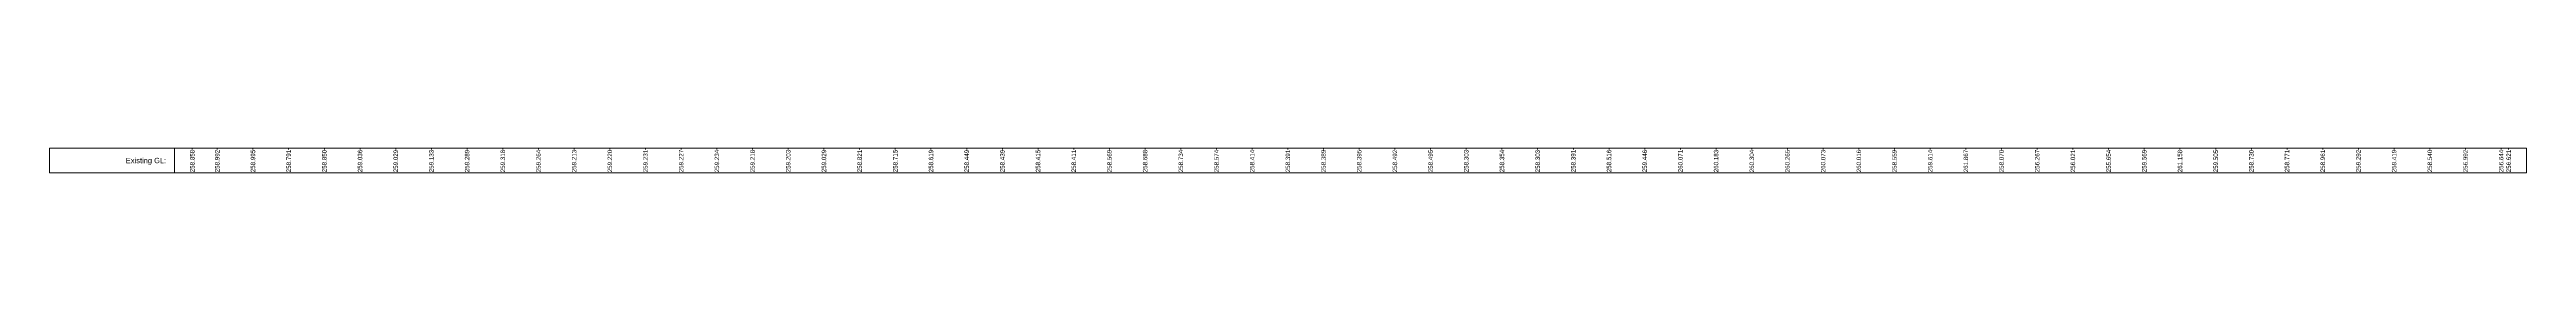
# Model space of a CAD drawing. Header units: metres. Extents: x 598670 to 602652, y 3407602 to 3409525.
# Drawn here: x 601264 to 602652, y 3409052 to 3409066 of the extents above; entities that cross this region are included whole.
import ezdxf
from ezdxf.enums import TextEntityAlignment as Align

# ---------------------------------------------------------------- set-up
doc = ezdxf.new("R2010")
doc.units = ezdxf.units.M
doc.header["$MEASUREMENT"] = 0
for name, color, linetype, lineweight in [('Profile Existing GL', 7, 'Continuous', 0), ('Profile Major Ticks', 7, 'Continuous', 0), ('Profile Table', 7, 'Continuous', 0)]:
    doc.layers.add(name, color=color, linetype=linetype, lineweight=lineweight)
doc.styles.add('Style-Arial', font='arial.ttf')

msp = doc.modelspace()

# ---------------------------------------------------------------- linework, layer by layer
at = {"layer": 'Profile Major Ticks', "color": 7, "linetype": 'Continuous', "lineweight": 0, "flags": 128}
for points in [[(601343.9, 3409065.1), (601343.9, 3409065.9)], [(601357.9, 3409065.1), (601357.9, 3409065.9)], [(601377.9, 3409065.1), (601377.9, 3409065.9)], [(601397.9, 3409065.1), (601397.9, 3409065.9)], [(601417.9, 3409065.1), (601417.9, 3409065.9)], [(601437.9, 3409065.1), (601437.9, 3409065.9)], [(601457.9, 3409065.1), (601457.9, 3409065.9)], [(601477.9, 3409065.1), (601477.9, 3409065.9)], [(601497.9, 3409065.1), (601497.9, 3409065.9)], [(601517.9, 3409065.1), (601517.9, 3409065.9)], [(601537.9, 3409065.1), (601537.9, 3409065.9)], [(601557.9, 3409065.1), (601557.9, 3409065.9)], [(601577.9, 3409065.1), (601577.9, 3409065.9)], [(601597.9, 3409065.1), (601597.9, 3409065.9)], [(601617.9, 3409065.1), (601617.9, 3409065.9)], [(601637.9, 3409065.1), (601637.9, 3409065.9)], [(601657.9, 3409065.1), (601657.9, 3409065.9)], [(601677.9, 3409065.1), (601677.9, 3409065.9)], [(601697.9, 3409065.1), (601697.9, 3409065.9)], [(601717.9, 3409065.1), (601717.9, 3409065.9)], [(601737.9, 3409065.1), (601737.9, 3409065.9)], [(601757.9, 3409065.1), (601757.9, 3409065.9)], [(601777.9, 3409065.1), (601777.9, 3409065.9)], [(601797.9, 3409065.1), (601797.9, 3409065.9)], [(601817.9, 3409065.1), (601817.9, 3409065.9)], [(601837.9, 3409065.1), (601837.9, 3409065.9)], [(601857.9, 3409065.1), (601857.9, 3409065.9)], [(601877.9, 3409065.1), (601877.9, 3409065.9)], [(601897.9, 3409065.1), (601897.9, 3409065.9)], [(601917.9, 3409065.1), (601917.9, 3409065.9)], [(601937.9, 3409065.1), (601937.9, 3409065.9)], [(601957.9, 3409065.1), (601957.9, 3409065.9)], [(601977.9, 3409065.1), (601977.9, 3409065.9)], [(601997.9, 3409065.1), (601997.9, 3409065.9)], [(602017.9, 3409065.1), (602017.9, 3409065.9)], [(602037.9, 3409065.1), (602037.9, 3409065.9)], [(602057.9, 3409065.1), (602057.9, 3409065.9)], [(602077.9, 3409065.1), (602077.9, 3409065.9)], [(602097.9, 3409065.1), (602097.9, 3409065.9)], [(602117.9, 3409065.1), (602117.9, 3409065.9)], [(602137.9, 3409065.1), (602137.9, 3409065.9)], [(602157.9, 3409065.1), (602157.9, 3409065.9)], [(602177.9, 3409065.1), (602177.9, 3409065.9)], [(602197.9, 3409065.1), (602197.9, 3409065.9)], [(602217.9, 3409065.1), (602217.9, 3409065.9)], [(602237.9, 3409065.1), (602237.9, 3409065.9)], [(602257.9, 3409065.1), (602257.9, 3409065.9)], [(602277.9, 3409065.1), (602277.9, 3409065.9)], [(602297.9, 3409065.1), (602297.9, 3409065.9)], [(602317.9, 3409065.1), (602317.9, 3409065.9)], [(602337.9, 3409065.1), (602337.9, 3409065.9)], [(602357.9, 3409065.1), (602357.9, 3409065.9)], [(602377.9, 3409065.1), (602377.9, 3409065.9)], [(602397.9, 3409065.1), (602397.9, 3409065.9)], [(602417.9, 3409065.1), (602417.9, 3409065.9)], [(602437.9, 3409065.1), (602437.9, 3409065.9)], [(602457.9, 3409065.1), (602457.9, 3409065.9)], [(602477.9, 3409065.1), (602477.9, 3409065.9)], [(602497.9, 3409065.1), (602497.9, 3409065.9)], [(602517.9, 3409065.1), (602517.9, 3409065.9)], [(602537.9, 3409065.1), (602537.9, 3409065.9)], [(602557.9, 3409065.1), (602557.9, 3409065.9)], [(602577.9, 3409065.1), (602577.9, 3409065.9)], [(602597.9, 3409065.1), (602597.9, 3409065.9)], [(602617.9, 3409065.1), (602617.9, 3409065.9)], [(602637.9, 3409065.1), (602637.9, 3409065.9)], [(602642.1, 3409065.1), (602642.1, 3409065.9)]]:
    msp.add_lwpolyline(points, dxfattribs=at)
at = {"layer": 'Profile Table', "color": 7, "flags": 128}
msp.add_lwpolyline([(601333.9, 3409065.9), (601263.9, 3409065.9), (601263.9, 3409051.9), (601333.9, 3409051.9)], dxfattribs=at)
msp.add_lwpolyline([(601333.9, 3409051.9), (602652.1, 3409051.9), (602652.1, 3409065.9), (601333.9, 3409065.9), (601333.9, 3409051.9)], close=True, dxfattribs=at)

# ---------------------------------------------------------------- texts
at = {"layer": 'Profile Existing GL', "color": 7, "style": 'Style-Arial'}
for s, p in [('258.858', (601343.9, 3409058.6)), ('258.992', (601357.9, 3409058.6)), ('258.995', (601377.9, 3409058.6)), ('258.791', (601397.9, 3409058.6)), ('258.850', (601417.9, 3409058.6)), ('259.036', (601437.9, 3409058.6)), ('259.029', (601457.9, 3409058.6)), ('259.133', (601477.9, 3409058.6)), ('259.289', (601497.9, 3409058.6)), ('259.318', (601517.9, 3409058.6)), ('259.264', (601537.9, 3409058.6)), ('259.213', (601557.9, 3409058.6)), ('259.220', (601577.9, 3409058.6)), ('259.231', (601597.9, 3409058.6)), ('259.227', (601617.9, 3409058.6)), ('259.234', (601637.9, 3409058.6)), ('259.218', (601657.9, 3409058.6)), ('259.203', (601677.9, 3409058.6)), ('259.029', (601697.9, 3409058.6)), ('258.821', (601717.9, 3409058.6)), ('258.715', (601737.9, 3409058.6)), ('258.619', (601757.9, 3409058.6)), ('258.449', (601777.9, 3409058.6)), ('258.439', (601797.9, 3409058.6)), ('258.415', (601817.9, 3409058.6)), ('258.411', (601837.9, 3409058.6)), ('258.569', (601857.9, 3409058.6)), ('258.688', (601877.9, 3409058.6)), ('258.734', (601897.9, 3409058.6)), ('258.574', (601917.9, 3409058.6)), ('258.414', (601937.9, 3409058.6)), ('258.391', (601957.9, 3409058.6)), ('258.389', (601977.9, 3409058.6)), ('258.395', (601997.9, 3409058.6)), ('258.492', (602017.9, 3409058.6)), ('258.495', (602037.9, 3409058.6)), ('258.303', (602057.9, 3409058.6)), ('258.354', (602077.9, 3409058.6)), ('258.303', (602097.9, 3409058.6)), ('258.391', (602117.9, 3409058.6)), ('258.516', (602137.9, 3409058.6)), ('259.446', (602157.9, 3409058.6)), ('260.071', (602177.9, 3409058.6)), ('260.183', (602197.9, 3409058.6)), ('260.304', (602217.9, 3409058.6)), ('260.265', (602237.9, 3409058.6)), ('260.073', (602257.9, 3409058.6)), ('260.016', (602277.9, 3409058.6)), ('258.559', (602297.9, 3409058.6)), ('259.614', (602317.9, 3409058.6)), ('261.867', (602337.9, 3409058.6)), ('258.070', (602357.9, 3409058.6)), ('256.267', (602377.9, 3409058.6)), ('256.021', (602397.9, 3409058.6)), ('255.654', (602417.9, 3409058.6)), ('259.569', (602437.9, 3409058.6)), ('261.158', (602457.9, 3409058.6)), ('259.505', (602477.9, 3409058.6)), ('258.730', (602497.9, 3409058.6)), ('258.771', (602517.9, 3409058.6)), ('258.961', (602537.9, 3409058.6)), ('259.292', (602557.9, 3409058.6)), ('259.419', (602577.9, 3409058.6)), ('258.540', (602597.9, 3409058.6)), ('256.992', (602617.9, 3409058.6)), ('256.644', (602637.9, 3409058.6)), ('256.621', (602642.1, 3409058.6))]:
    msp.add_text(s, height=2.5, rotation=90, dxfattribs=at).set_placement(p, align=Align.MIDDLE_CENTER)
msp.add_text(' Existing GL: ', height=3, dxfattribs=at).set_placement((601330.4, 3409058.9), align=Align.MIDDLE_RIGHT)

doc.saveas('drawing.dxf')
